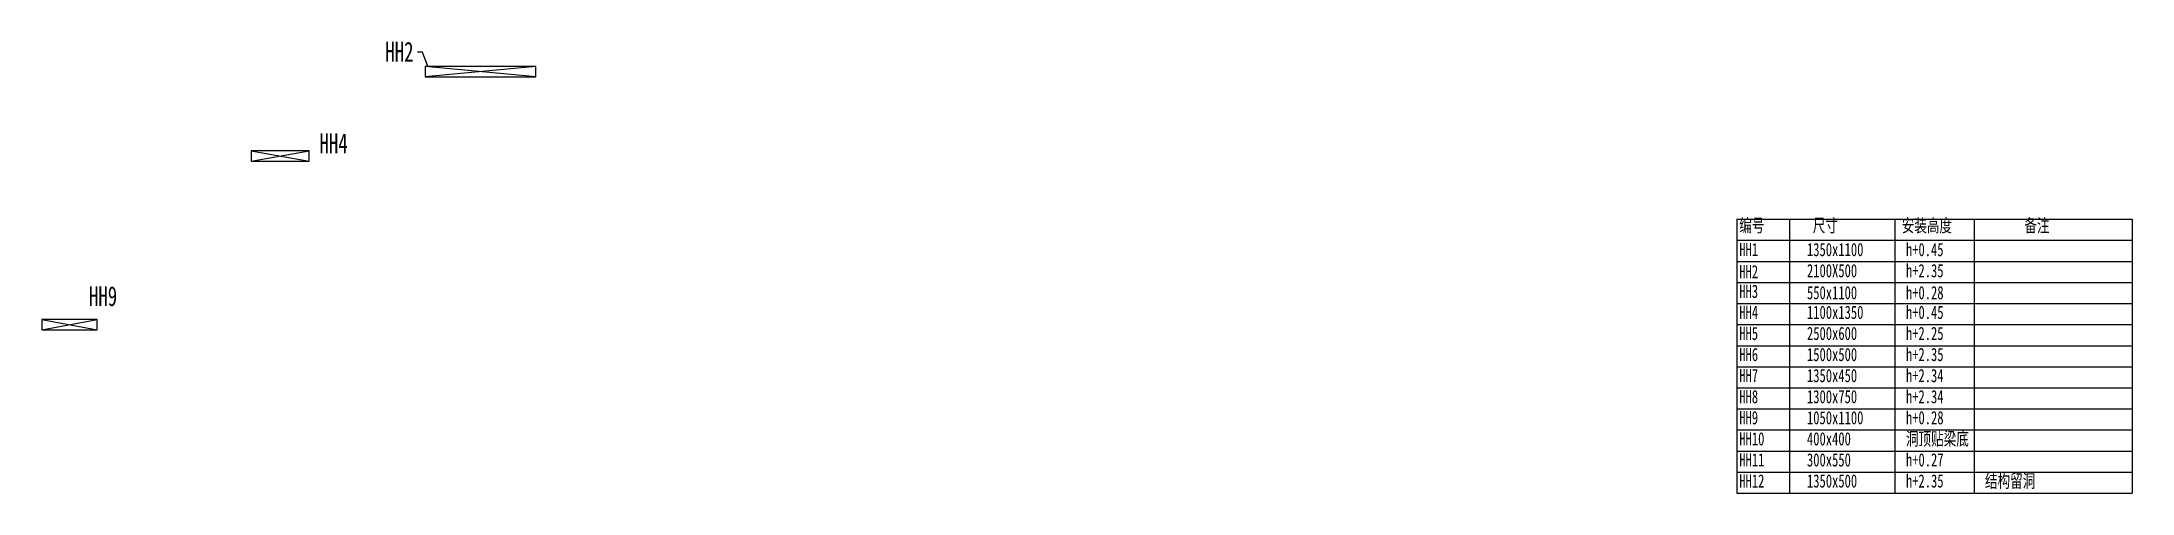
# Model space of a CAD drawing. Extents: x -156636 to 2221364, y 323897 to 2023897.
# Drawn here: x 972299 to 1011957, y 1357927 to 1366494 of the extents above; entities that cross this region are included whole.
import ezdxf

# ---------------------------------------------------------------- set-up
doc = ezdxf.new("R2010")
doc.units = 0
doc.header["$LTSCALE"] = 1000
doc.layers.get('0').update_dxf_attribs({"linetype": 'CONTINUOUS'})
doc.layers.add('C-XREF-SLCT', color=7, linetype='CONTINUOUS', plot=False)
for name, color, linetype in [('H-HOBU-DIMS', 7, 'CONTINUOUS'), ('H-HOLE', 7, 'CONTINUOUS'), ('h-hole-dims', 7, 'CONTINUOUS')]:
    doc.layers.add(name, color=color, linetype=linetype)
doc.styles.add('Acs', font='', dxfattribs={"width": 0.7})
doc.styles.add('TH-STYLE1', font='', dxfattribs={"width": 0.7})
doc.styles.get('Acs').set_extended_font_data('SimSun')
doc.styles.get('TH-STYLE1').set_extended_font_data('SimSun')
doc.dimstyles.new('TH-DIM100', dxfattribs={"dimscale": 100, "dimtxt": 2.5, "dimasz": 1, "dimexe": 2, "dimexo": 3, "dimgap": 1.5, "dimtad": 1, "dimdec": 3, "dimdsep": 46, "dimtxsty": 'TH-STYLE1', "dimblk": 'ARCHTICK', "dimcen": 0, "dimclrd": 256, "dimclre": 256, "dimclrt": 256, "dimazin": 2, "dimtfac": 1, "dimtdec": 3, "dimtofl": 0, "dimtmove": 0, "dimatfit": 3, "dimfxl": 0.18, "dimtolj": 1, "dimtzin": 0, "dimlwd": -1, "dimlwe": -1, "dimarcsym": 0})

msp = doc.modelspace()

# ---------------------------------------------------------------- texts
at = {"layer": 'H-HOBU-DIMS', "char_height": 250, "attachment_point": 1, "style": 'TH-STYLE1'}
for s, insert in [('编号', (1004503, 1363134)), ('尺寸', (1005897, 1363134)), ('安装高度', (1007585, 1363134)), ('备注', (1009912, 1363134)), ('HH1', (1004503, 1362676)), ('1350x1100', (1005787, 1362676)), ('h+0.45', (1007664, 1362676)), ('2100X500', (1005787, 1362276)), ('h+2.35', (1007664, 1362276)), ('HH2', (1004503, 1362258)), ('HH3', (1004503, 1361885)), ('h+0.28', (1007664, 1361858)), ('HH4', (1004503, 1361485)), ('550x1100', (1005787, 1361858)), ('1100x1350', (1005787, 1361485)), ('h+0.45', (1007664, 1361485)), ('HH5', (1004503, 1361085)), ('2500x600', (1005787, 1361085)), ('h+2.25', (1007664, 1361085)), ('HH6', (1004503, 1360685)), ('1500x500', (1005787, 1360685)), ('h+2.35', (1007664, 1360685)), ('HH7', (1004503, 1360285)), ('1350x450', (1005787, 1360285)), ('h+2.34', (1007664, 1360285)), ('HH8', (1004503, 1359885)), ('h+2.34', (1007664, 1359885)), ('1300x750', (1005787, 1359885)), ('h+0.28', (1007664, 1359485)), ('HH9', (1004503, 1359485)), ('1050x1100', (1005787, 1359485)), ('洞顶贴梁底', (1007664, 1359085)), ('HH10', (1004503, 1359085)), ('400x400', (1005787, 1359085)), ('h+0.27', (1007664, 1358685)), ('HH11', (1004503, 1358685)), ('300x550', (1005787, 1358685)), ('结构留洞', (1009164, 1358285)), ('HH12', (1004503, 1358285)), ('1350x500', (1005787, 1358285)), ('h+2.35', (1007664, 1358285))]:
    msp.add_mtext(s, dxfattribs=dict(at, insert=insert))
at = {"layer": 'h-hole-dims', "char_height": 375, "attachment_point": 9, "style": 'TH-STYLE1'}
for s, insert in [('HH2', (979351, 1366119, 0)), ('HH4', (978102, 1364380, 0)), ('HH9', (973729, 1361474))]:
    msp.add_mtext(s, dxfattribs=dict(at, insert=insert))

# ---------------------------------------------------------------- blocks, each defined once
blk = doc.blocks.new('_ArchTick')
at = {"color": 0, "linetype": 'ByBlock', "const_width": 0.15}
blk.add_lwpolyline([(-0.5, -0.5), (0.5, 0.5)], dxfattribs=at)
blk = doc.blocks.new('*U4')
at = {"layer": 'H-HOLE'}
for p, q in [((-500, 0), (600, 200)), ((-500, 200), (600, 0))]:
    blk.add_line(p, q, dxfattribs=at)
blk.add_lwpolyline([(-500, 0), (600, 0), (600, 200), (-500, 200)], close=True, dxfattribs=at)
blk = doc.blocks.new('*U7')
at = {"layer": 'H-HOLE'}
for p, q in [((-500, 0), (550, 200)), ((-500, 200), (550, 0))]:
    blk.add_line(p, q, dxfattribs=at)
blk.add_lwpolyline([(-500, 0), (550, 0), (550, 200), (-500, 200)], close=True, dxfattribs=at)
blk = doc.blocks.new('*U3')
at = {"layer": 'H-HOLE'}
for p, q in [((-500, 0), (1600, 200)), ((-500, 200), (1600, 0))]:
    blk.add_line(p, q, dxfattribs=at)
blk.add_lwpolyline([(-500, 0), (1600, 0), (1600, 200), (-500, 200)], close=True, dxfattribs=at)
blk = doc.blocks.new('AcsAcadShareArea')
for points in [[(0, 0), (118900, 0), (118900, 85000), (0, 85000)], [(0, 0), (6892.9, 0), (6892.9, 2699.2), (0, 2699.2)], [(6892.9, 0), (28409.4, 0), (28409.4, 2708.4), (6892.9, 2708.4)], [(0, 733), (0, 733), (0, 0), (0, 0)]]:
    blk.add_lwpolyline(points, close=True)
at = {"insert": (596.8, 1991.4), "char_height": 1000, "width": 6073.9, "attachment_point": 1, "style": 'Acs'}
blk.add_mtext('唯一编号：', dxfattribs=at)
at = {"style": 'Acs', "width": 0.8}
blk.add_attdef('唯一编号', (7537.4, 860.8), '', height=1000, dxfattribs=at)

# ---------------------------------------------------------------- linework, layer by layer
at = {"layer": 'H-HOBU-DIMS'}
for p, q in [((1004457, 1363127), (1011957, 1363127)), ((1004457, 1363127), (1004457, 1357927)), ((1005457, 1363127), (1005457, 1357927)), ((1007457, 1363127), (1007457, 1357927)), ((1008957, 1363127), (1008957, 1357927)), ((1011957, 1363127), (1011957, 1357927)), ((1004457, 1362727), (1011957, 1362727)), ((1004457, 1362327), (1011957, 1362327)), ((1004457, 1361927), (1011957, 1361927)), ((1004457, 1361527), (1011957, 1361527)), ((1004457, 1361127), (1011957, 1361127)), ((1004457, 1361127), (1011957, 1361127)), ((1004457, 1360727), (1011957, 1360727)), ((1004457, 1360327), (1011957, 1360327)), ((1004457, 1359927), (1011957, 1359927)), ((1004457, 1359527), (1011957, 1359527)), ((1004457, 1359127), (1011957, 1359127)), ((1004457, 1358727), (1011957, 1358727)), ((1004457, 1358327), (1011957, 1358327)), ((1004457, 1358327), (1011957, 1358327)), ((1004457, 1357927), (1011957, 1357927))]:
    msp.add_line(p, q, dxfattribs=at)

# ---------------------------------------------------------------- block references
at = {"layer": 'C-XREF-SLCT', "xscale": 20, "yscale": 20, "zscale": 20}
msp.add_blockref('AcsAcadShareArea', (-156636, 323897), dxfattribs=at).add_auto_attribs({'唯一编号': '留洞'})
at = {"layer": 'H-HOLE', "rotation": 180}
msp.add_blockref('*U3', (981174, 1366027, 0), dxfattribs=at)
at = {"layer": 'H-HOLE'}
for name, p in [('*U4', (976771, 1364227)), ('*U7', (972799, 1361027))]:
    msp.add_blockref(name, p, dxfattribs=at)

msp.set_redraw_order([(e.dxf.handle, doc.entitydb.next_handle()) for e in msp.query("TEXT MTEXT ATTDEF DIMENSION ARC_DIMENSION")])  # texts and dimensions are drawn at this point

# ---------------------------------------------------------------- leaders
at = {"layer": 'h-hole-dims', "annotation_type": 0, "has_hookline": 1, "hookline_direction": 1, "text_width": 529}
msp.add_leader([(979624, 1366027, 0), (979524, 1366295), (979424, 1366295)], dimstyle='TH-DIM100', override={"dimgap": 1.5, "dimtad": 0}, dxfattribs=at)

doc.saveas('drawing.dxf')
